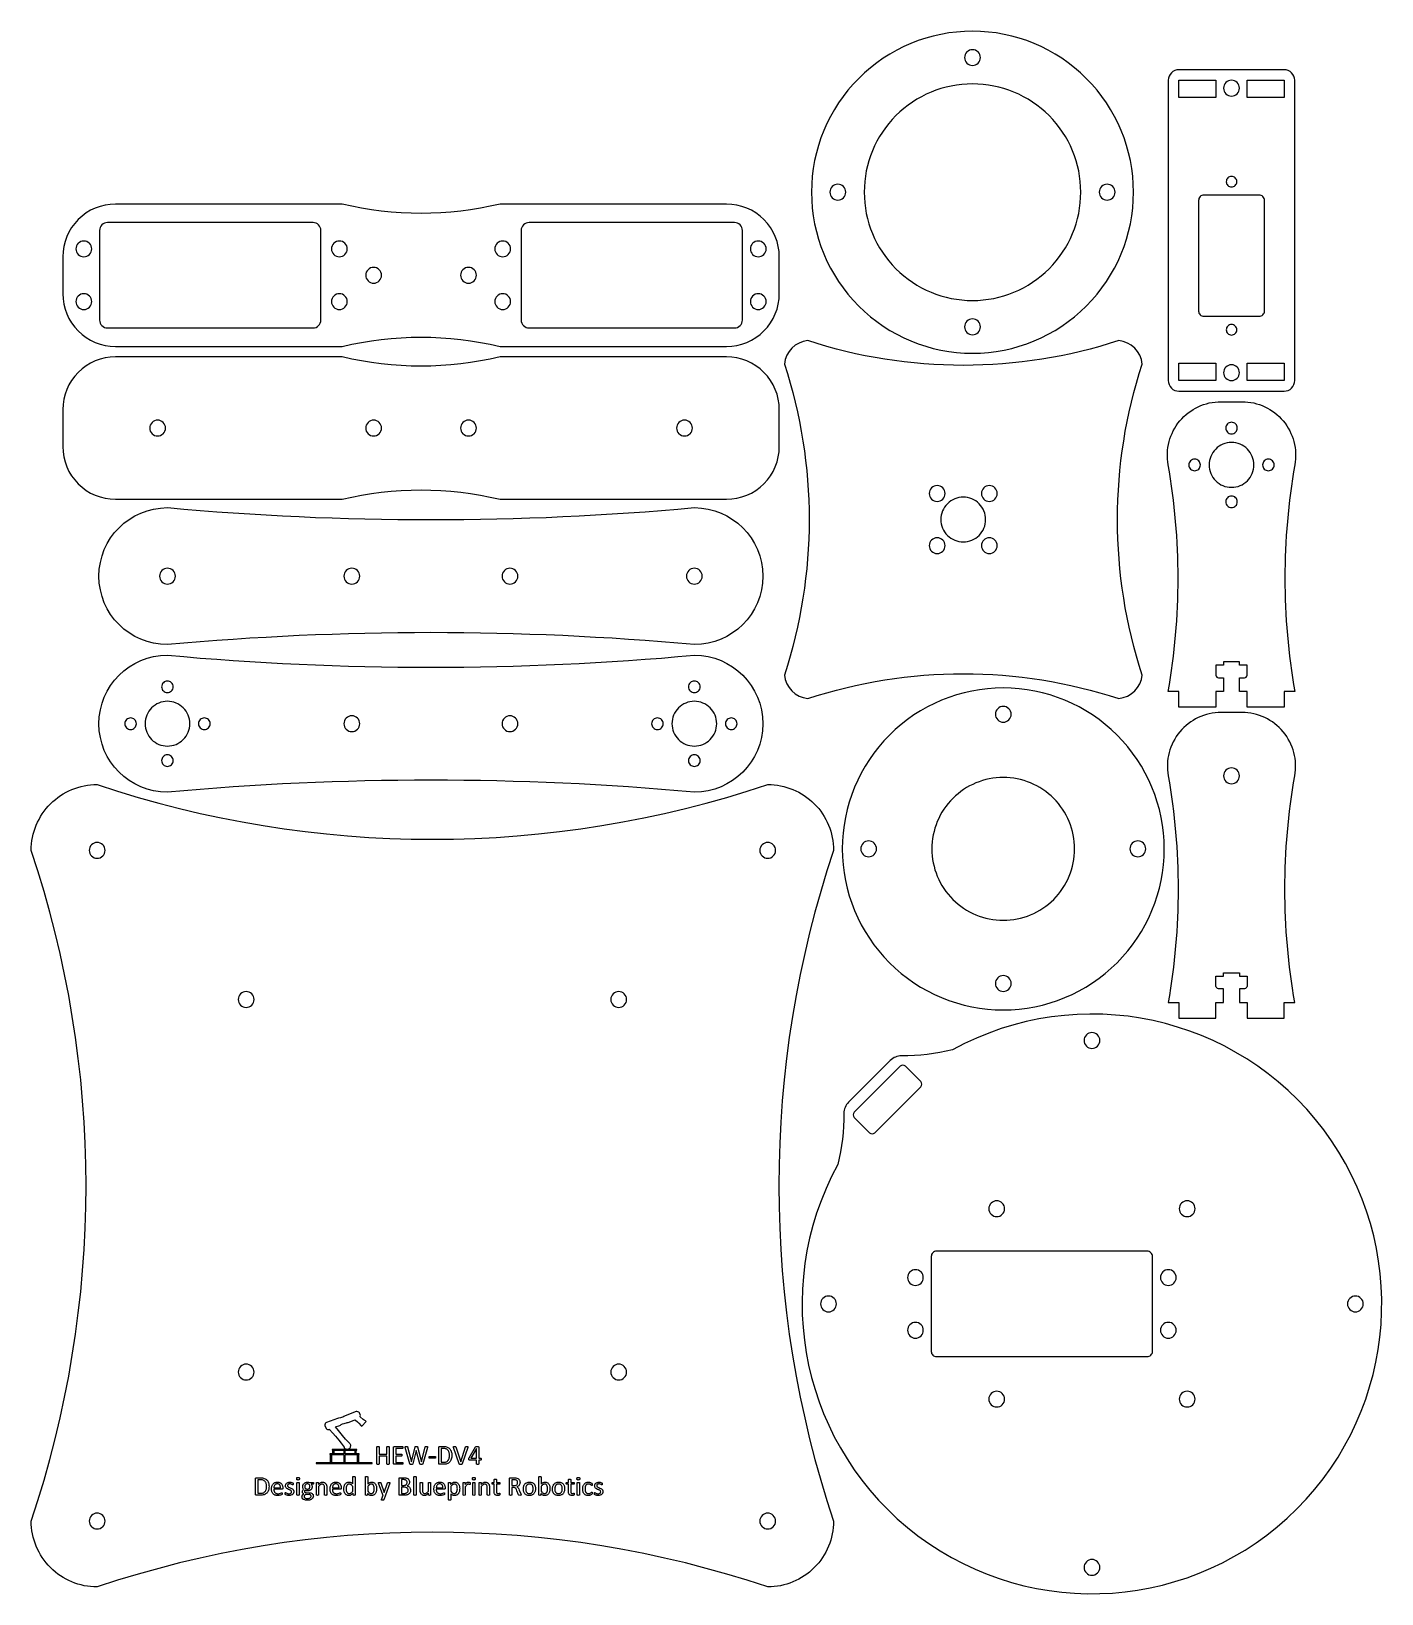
# Model space of a CAD drawing. Extents: x 1 to 257, y 0 to 296.
import ezdxf

# ---------------------------------------------------------------- set-up
doc = ezdxf.new("R2010")
doc.units = 0
doc.layers.add('02___PRT_ALL_AXES', color=18, linetype='CONTINUOUS')
doc.layers.add('LAYER_1', color=18, linetype='CONTINUOUS')

msp = doc.modelspace()

# ---------------------------------------------------------------- linework, layer by layer
at = {"layer": '02___PRT_ALL_AXES'}
for points in [[(179.23, 296.18, 0.414214), (148.68, 265.63, 0.414214), (179.23, 235.08, 0.414214), (209.78, 265.63, 0.414214)], [(179.23, 292.68, 0.414214), (177.73, 291.18, 0.414214), (179.23, 289.68, 0.414214), (180.73, 291.18, 0.414214)], [(216.39, 229.88, 0.414214), (218.39, 227.88), (238.39, 227.88, 0.414214), (240.39, 229.88), (240.39, 286.88, 0.414214), (238.39, 288.88), (218.39, 288.88, 0.414214), (216.39, 286.88)], [(179.23, 286.18, 0.414214), (158.68, 265.63, 0.414214), (179.23, 245.08, 0.414214), (199.78, 265.63, 0.414214)], [(228.39, 286.88, 0.414214), (226.89, 285.38, 0.414214), (228.39, 283.88, 0.414214), (229.89, 285.38, 0.414214)], [(153.68, 267.13, 0.414214), (152.18, 265.63, 0.414214), (153.68, 264.13, 0.414214), (155.18, 265.63, 0.414214)], [(204.78, 267.13, 0.414214), (203.28, 265.63, 0.414214), (204.78, 264.13, 0.414214), (206.28, 265.63, 0.414214)], [(228.39, 268.63, 0.414214), (227.39, 267.63, 0.414214), (228.39, 266.63, 0.414214), (229.39, 267.63, 0.414214)], [(222.14, 243.08, 0.414214), (223.14, 242.08), (233.64, 242.08, 0.414214), (234.64, 243.08), (234.64, 264.08, 0.414214), (233.64, 265.08), (223.14, 265.08, 0.414214), (222.14, 264.08)], [(6.57, 246.37, 0.414214), (16.57, 236.37), (59.57, 236.37, -0.116963), (89.57, 236.37), (132.57, 236.37, 0.414214), (142.57, 246.37), (142.57, 253.37, 0.414214), (132.57, 263.37), (89.57, 263.37, -0.116963), (59.57, 263.37), (16.57, 263.37, 0.414214), (6.57, 253.37)], [(13.57, 241.37, 0.414214), (15.07, 239.87), (54.07, 239.87, 0.414214), (55.57, 241.37), (55.57, 258.37, 0.414214), (54.07, 259.87), (15.07, 259.87, 0.414214), (13.57, 258.37)], [(93.57, 241.37, 0.414214), (95.07, 239.87), (134.07, 239.87, 0.414214), (135.57, 241.37), (135.57, 258.37, 0.414214), (134.07, 259.87), (95.07, 259.87, 0.414214), (93.57, 258.37)], [(10.57, 256.37, 0.414214), (9.07, 254.87, 0.414214), (10.57, 253.37, 0.414214), (12.07, 254.87, 0.414214)], [(59.07, 256.37, 0.414214), (57.57, 254.87, 0.414214), (59.07, 253.37, 0.414214), (60.57, 254.87, 0.414214)], [(90.07, 256.37, 0.414214), (88.57, 254.87, 0.414214), (90.07, 253.37, 0.414214), (91.57, 254.87, 0.414214)], [(138.57, 256.37, 0.414214), (137.07, 254.87, 0.414214), (138.57, 253.37, 0.414214), (140.07, 254.87, 0.414214)], [(65.57, 251.37, 0.414214), (64.07, 249.87, 0.414214), (65.57, 248.37, 0.414214), (67.07, 249.87, 0.414214)], [(83.57, 251.37, 0.414214), (82.07, 249.87, 0.414214), (83.57, 248.37, 0.414214), (85.07, 249.87, 0.414214)], [(10.57, 246.37, 0.414214), (9.07, 244.87, 0.414214), (10.57, 243.37, 0.414214), (12.07, 244.87, 0.414214)], [(59.07, 246.37, 0.414214), (57.57, 244.87, 0.414214), (59.07, 243.37, 0.414214), (60.57, 244.87, 0.414214)], [(90.07, 246.37, 0.414214), (88.57, 244.87, 0.414214), (90.07, 243.37, 0.414214), (91.57, 244.87, 0.414214)], [(138.57, 246.37, 0.414214), (137.07, 244.87, 0.414214), (138.57, 243.37, 0.414214), (140.07, 244.87, 0.414214)], [(179.23, 241.58, 0.414214), (177.73, 240.08, 0.414214), (179.23, 238.58, 0.414214), (180.73, 240.08, 0.414214)], [(228.39, 240.53, 0.414214), (227.39, 239.53, 0.414214), (228.39, 238.53, 0.414214), (229.39, 239.53, 0.414214)], [(143.52, 173.99, 0.353481), (147.96, 169.55, -0.15931), (207, 169.55, 0.353481), (211.45, 173.99, -0.15931), (211.45, 233.03, 0.353481), (207, 237.47, -0.15931), (147.96, 237.47, 0.353481), (143.52, 233.03, -0.15931)], [(6.57, 217.37, 0.414214), (16.57, 207.37), (59.57, 207.37, -0.116963), (89.57, 207.37), (132.57, 207.37, 0.414214), (142.57, 217.37), (142.57, 224.37, 0.414214), (132.57, 234.37), (89.57, 234.37, -0.116963), (59.57, 234.37), (16.57, 234.37, 0.414214), (6.57, 224.37)], [(228.39, 232.88, 0.414214), (226.89, 231.38, 0.414214), (228.39, 229.88, 0.414214), (229.89, 231.38, 0.414214)], [(218.39, 167.88), (218.39, 170.88), (216.39, 170.88, 0.086646), (216.39, 213.88, -0.468375), (226.39, 225.88), (230.39, 225.88, -0.468375), (240.39, 213.88, 0.086646), (240.39, 170.88), (238.39, 170.88), (238.39, 167.88), (231.39, 167.88), (231.39, 170.88), (229.89, 170.88), (229.89, 173.48), (230.84, 173.48, 0.414214), (231.34, 173.98), (231.34, 175.88), (229.89, 175.88), (229.89, 176.48), (226.89, 176.48), (226.89, 175.88), (225.44, 175.88), (225.44, 173.98, 0.414214), (225.94, 173.48), (226.89, 173.48), (226.89, 170.88), (225.39, 170.88), (225.39, 167.88)], [(24.57, 222.37, 0.414214), (23.07, 220.87, 0.414214), (24.57, 219.37, 0.414214), (26.07, 220.87, 0.414214)], [(65.57, 222.37, 0.414214), (64.07, 220.87, 0.414214), (65.57, 219.37, 0.414214), (67.07, 220.87, 0.414214)], [(83.57, 222.37, 0.414214), (82.07, 220.87, 0.414214), (83.57, 219.37, 0.414214), (85.07, 220.87, 0.414214)], [(124.57, 222.37, 0.414214), (123.07, 220.87, 0.414214), (124.57, 219.37, 0.414214), (126.07, 220.87, 0.414214)], [(228.39, 221.98, 0.414214), (227.29, 220.88, 0.414214), (228.39, 219.78, 0.414214), (229.49, 220.88, 0.414214)], [(228.39, 218.13, 0.414214), (224.14, 213.88, 0.414214), (228.39, 209.63, 0.414214), (232.64, 213.88, 0.414214)], [(221.39, 214.98, 0.414214), (220.29, 213.88, 0.414214), (221.39, 212.78, 0.414214), (222.49, 213.88, 0.414214)], [(235.39, 214.98, 0.414214), (234.29, 213.88, 0.414214), (235.39, 212.78, 0.414214), (236.49, 213.88, 0.414214)], [(172.53, 209.96, 0.414214), (171.03, 208.46, 0.414214), (172.53, 206.96, 0.414214), (174.03, 208.46, 0.414214)], [(177.48, 207.76, 0.414214), (173.23, 203.51, 0.414214), (177.48, 199.26, 0.414214), (181.73, 203.51, 0.414214)], [(182.43, 209.96, 0.414214), (180.93, 208.46, 0.414214), (182.43, 206.96, 0.414214), (183.93, 208.46, 0.414214)], [(228.39, 207.98, 0.414214), (227.29, 206.88, 0.414214), (228.39, 205.78, 0.414214), (229.49, 206.88, 0.414214)], [(26.44, 179.77, -1), (26.44, 205.77, 0.045549), (126.44, 205.77, -1), (126.44, 179.77, 0.045549)], [(172.53, 200.06, 0.414214), (171.03, 198.56, 0.414214), (172.53, 197.06, 0.414214), (174.03, 198.56, 0.414214)], [(182.43, 200.06, 0.414214), (180.93, 198.56, 0.414214), (182.43, 197.06, 0.414214), (183.93, 198.56, 0.414214)], [(26.44, 194.27, 0.414214), (24.94, 192.77, 0.414214), (26.44, 191.27, 0.414214), (27.94, 192.77, 0.414214)], [(61.44, 194.27, 0.414214), (59.94, 192.77, 0.414214), (61.44, 191.27, 0.414214), (62.94, 192.77, 0.414214)], [(91.44, 194.27, 0.414214), (89.94, 192.77, 0.414214), (91.44, 191.27, 0.414214), (92.94, 192.77, 0.414214)], [(126.44, 194.27, 0.414214), (124.94, 192.77, 0.414214), (126.44, 191.27, 0.414214), (127.94, 192.77, 0.414214)], [(26.44, 151.77, -1), (26.44, 177.77, 0.045549), (126.44, 177.77, -1), (126.44, 151.77, 0.045549)], [(26.44, 172.87, 0.414214), (25.34, 171.77, 0.414214), (26.44, 170.67, 0.414214), (27.54, 171.77, 0.414214)], [(126.44, 172.87, 0.414214), (125.34, 171.77, 0.414214), (126.44, 170.67, 0.414214), (127.54, 171.77, 0.414214)], [(26.44, 169.02, 0.414214), (22.19, 164.77, 0.414214), (26.44, 160.52, 0.414214), (30.69, 164.77, 0.414214)], [(126.44, 169.02, 0.414214), (122.19, 164.77, 0.414214), (126.44, 160.52, 0.414214), (130.69, 164.77, 0.414214)], [(185.07, 171.56, 0.414214), (154.52, 141.01, 0.414214), (185.07, 110.46, 0.414214), (215.62, 141.01, 0.414214)], [(61.44, 166.27, 0.414214), (59.94, 164.77, 0.414214), (61.44, 163.27, 0.414214), (62.94, 164.77, 0.414214)], [(91.44, 166.27, 0.414214), (89.94, 164.77, 0.414214), (91.44, 163.27, 0.414214), (92.94, 164.77, 0.414214)], [(185.07, 168.06, 0.414214), (183.57, 166.56, 0.414214), (185.07, 165.06, 0.414214), (186.57, 166.56, 0.414214)], [(218.39, 108.88), (225.39, 108.88), (225.39, 111.88), (226.89, 111.88), (226.89, 114.48), (225.94, 114.48, -0.414214), (225.44, 114.98), (225.44, 116.88), (226.89, 116.88), (226.89, 117.48), (229.89, 117.48), (229.89, 116.88), (231.34, 116.88), (231.34, 114.98, -0.414214), (230.84, 114.48), (229.89, 114.48), (229.89, 111.88), (231.39, 111.88), (231.39, 108.88), (238.39, 108.88), (238.39, 111.88), (240.39, 111.88, -0.086646), (240.39, 154.88, 0.468375), (230.39, 166.88), (226.39, 166.88, 0.468375), (216.39, 154.88, -0.086646), (216.39, 111.88), (218.39, 111.88)], [(19.44, 165.87, 0.414214), (18.34, 164.77, 0.414214), (19.44, 163.67, 0.414214), (20.54, 164.77, 0.414214)], [(33.44, 165.87, 0.414214), (32.34, 164.77, 0.414214), (33.44, 163.67, 0.414214), (34.54, 164.77, 0.414214)], [(119.44, 165.87, 0.414214), (118.34, 164.77, 0.414214), (119.44, 163.67, 0.414214), (120.54, 164.77, 0.414214)], [(133.44, 165.87, 0.414214), (132.34, 164.77, 0.414214), (133.44, 163.67, 0.414214), (134.54, 164.77, 0.414214)], [(26.44, 158.87, 0.414214), (25.34, 157.77, 0.414214), (26.44, 156.67, 0.414214), (27.54, 157.77, 0.414214)], [(126.44, 158.87, 0.414214), (125.34, 157.77, 0.414214), (126.44, 156.67, 0.414214), (127.54, 157.77, 0.414214)], [(185.07, 154.56, 0.414214), (171.52, 141.01, 0.414214), (185.07, 127.46, 0.414214), (198.62, 141.01, 0.414214)], [(228.39, 156.38, 0.414214), (226.89, 154.88, 0.414214), (228.39, 153.38, 0.414214), (229.89, 154.88, 0.414214)], [(0.59, 13.45, 0.163344), (0.59, 140.73, -0.414214), (13.09, 153.23, 0.163344), (140.37, 153.23, -0.414214), (152.87, 140.73, 0.163344), (152.87, 13.45, -0.414214), (140.37, 0.95, 0.163344), (13.09, 0.95, -0.414214)], [(159.52, 142.51, 0.414214), (158.02, 141.01, 0.414214), (159.52, 139.51, 0.414214), (161.02, 141.01, 0.414214)], [(210.62, 142.51, 0.414214), (209.12, 141.01, 0.414214), (210.62, 139.51, 0.414214), (212.12, 141.01, 0.414214)], [(13.09, 142.23, 0.414214), (11.59, 140.73, 0.414214), (13.09, 139.23, 0.414214), (14.59, 140.73, 0.414214)], [(140.37, 142.23, 0.414214), (138.87, 140.73, 0.414214), (140.37, 139.23, 0.414214), (141.87, 140.73, 0.414214)], [(185.07, 116.96, 0.414214), (183.57, 115.46, 0.414214), (185.07, 113.96, 0.414214), (186.57, 115.46, 0.414214)], [(41.37, 113.94, 0.414214), (39.87, 112.44, 0.414214), (41.37, 110.94, 0.414214), (42.87, 112.44, 0.414214)], [(112.09, 113.94, 0.414214), (110.59, 112.44, 0.414214), (112.09, 110.94, 0.414214), (113.59, 112.44, 0.414214)], [(153.68, 81.13, 0.867495), (240.79, 15.77, 0.867495), (175.43, 102.88, -0.060336), (165.76, 101.74, 0.199799), (163.62, 100.87), (155.7, 92.94, 0.199799), (154.82, 90.81, -0.060336)], [(201.9, 106.16, 0.414214), (200.4, 104.66, 0.414214), (201.9, 103.16, 0.414214), (203.4, 104.66, 0.414214)], [(159.71, 87.15, 0.413192), (160.7, 87.15), (169.41, 95.86, 0.413192), (169.41, 96.85), (166.52, 99.77, 0.415236), (165.53, 99.77), (156.8, 91.04, 0.415236), (156.8, 90.05)], [(183.83, 74.23, 0.414214), (182.33, 72.73, 0.414214), (183.83, 71.23, 0.414214), (185.33, 72.73, 0.414214)], [(219.97, 74.23, 0.414214), (218.47, 72.73, 0.414214), (219.97, 71.23, 0.414214), (221.47, 72.73, 0.414214)], [(172.4, 44.66), (212.4, 44.66, 0.414214), (213.4, 45.66), (213.4, 63.66, 0.414214), (212.4, 64.66), (172.4, 64.66, 0.414214), (171.4, 63.66), (171.4, 45.66, 0.414214)], [(168.4, 61.16, 0.414214), (166.9, 59.66, 0.414214), (168.4, 58.16, 0.414214), (169.9, 59.66, 0.414214)], [(216.4, 61.16, 0.414214), (214.9, 59.66, 0.414214), (216.4, 58.16, 0.414214), (217.9, 59.66, 0.414214)], [(151.9, 56.16, 0.414214), (150.4, 54.66, 0.414214), (151.9, 53.16, 0.414214), (153.4, 54.66, 0.414214)], [(251.9, 56.16, 0.414214), (250.4, 54.66, 0.414214), (251.9, 53.16, 0.414214), (253.4, 54.66, 0.414214)], [(168.4, 51.16, 0.414214), (166.9, 49.66, 0.414214), (168.4, 48.16, 0.414214), (169.9, 49.66, 0.414214)], [(216.4, 51.16, 0.414214), (214.9, 49.66, 0.414214), (216.4, 48.16, 0.414214), (217.9, 49.66, 0.414214)], [(41.37, 43.23, 0.414214), (39.87, 41.73, 0.414214), (41.37, 40.23, 0.414214), (42.87, 41.73, 0.414214)], [(112.09, 43.23, 0.414214), (110.59, 41.73, 0.414214), (112.09, 40.23, 0.414214), (113.59, 41.73, 0.414214)], [(183.83, 38.1, 0.414214), (182.33, 36.6, 0.414214), (183.83, 35.1, 0.414214), (185.33, 36.6, 0.414214)], [(219.97, 38.1, 0.414214), (218.47, 36.6, 0.414214), (219.97, 35.1, 0.414214), (221.47, 36.6, 0.414214)], [(13.09, 14.95, 0.414214), (11.59, 13.45, 0.414214), (13.09, 11.95, 0.414214), (14.59, 13.45, 0.414214)], [(140.37, 14.95, 0.414214), (138.87, 13.45, 0.414214), (140.37, 11.95, 0.414214), (141.87, 13.45, 0.414214)], [(201.9, 6.16, 0.414214), (200.4, 4.66, 0.414214), (201.9, 3.16, 0.414214), (203.4, 4.66, 0.414214)]]:
    msp.add_lwpolyline(points, format="xyb", close=True, dxfattribs=at)
for points in [[(218.39, 283.58), (218.39, 286.88), (225.39, 286.88), (225.39, 283.58)], [(231.39, 283.58), (231.39, 286.88), (238.39, 286.88), (238.39, 283.58)], [(218.39, 229.88), (218.39, 233.18), (225.39, 233.18), (225.39, 229.88)], [(231.39, 229.88), (231.39, 233.18), (238.39, 233.18), (238.39, 229.88)]]:
    msp.add_lwpolyline(points, close=True, dxfattribs=at)
at = {"layer": 'LAYER_1'}
for points in [[(62.39, 34.22), (62.27, 34.22), (60.19, 33.43), (59.92, 33.3), (59.74, 33.2), (59.48, 33.1), (59.26, 33.02), (58.93, 32.95), (58.7, 32.91), (56.63, 32.15), (56.53, 32.1), (56.45, 32.02), (56.39, 31.94), (56.37, 31.87), (56.33, 31.79), (56.34, 31.53), (56.54, 31.06), (56.59, 30.99), (56.7, 30.91), (56.82, 30.85), (56.94, 30.84), (57.07, 30.85), (57.12, 30.86), (57.13, 30.87), (57.8, 30.16), (58.32, 29.57), (58.96, 28.78), (59.4, 28.21), (59.95, 27.48), (59.96, 27.45), (60.01, 27.37), (60.07, 27.3), (60.13, 27.24), (60.21, 27.18), (60.29, 27.14), (60.37, 27.11), (60.47, 27.09), (60.56, 27.08), (60.7, 27.09), (60.82, 27.13), (60.94, 27.19), (61.03, 27.27), (61.11, 27.37), (61.17, 27.48), (61.21, 27.6), (61.23, 27.73), (61.22, 27.85), (61.19, 27.96), (61.14, 28.06), (61.08, 28.15), (61.03, 28.19), (60.26, 29.02), (59.66, 29.71), (58.88, 30.61), (58.36, 31.31), (59.17, 31.6), (59.27, 31.66), (59.35, 31.71), (59.44, 31.77), (59.66, 31.88), (59.96, 31.99), (60.19, 32.06), (60.4, 32.11), (60.58, 32.13), (60.72, 32.18), (61.9, 32.6), (62.04, 32.68), (62.05, 32.68), (62.14, 32.63), (62.54, 32.27), (62.78, 32.05), (63.21, 31.54), (63.32, 31.44), (64.16, 32.35), (64.04, 32.45), (63.8, 32.6), (63.61, 32.75), (63.03, 33.24), (63.04, 33.35), (63.05, 33.47), (62.86, 33.99), (62.75, 34.11), (62.58, 34.2), (62.39, 34.22)], [(57.68, 27.05), (57.68, 26.89), (57.78, 26.89), (57.78, 26.22), (57.24, 26.22), (57.24, 26.06), (57.33, 26.06), (57.33, 24.5), (54.69, 24.5), (54.69, 24.35), (65.27, 24.35), (65.27, 24.5), (62.76, 24.5), (62.76, 26.06), (62.82, 26.06), (62.82, 26.22), (62.28, 26.22), (62.28, 26.89), (62.37, 26.89), (62.37, 27.05)], [(58.09, 26.89), (59.89, 26.89), (59.89, 26.22), (58.09, 26.22)], [(60.2, 26.89), (61.99, 26.89), (61.99, 26.22), (60.2, 26.22)], [(68.5, 24.29), (68.49, 24.25), (68.45, 24.23), (68.39, 24.21), (68.29, 24.2), (68.18, 24.21), (68.12, 24.23), (68.08, 24.25), (68.07, 24.29), (68.07, 25.79), (66.61, 25.79), (66.61, 24.29), (66.6, 24.25), (66.56, 24.23), (66.5, 24.21), (66.39, 24.2), (66.29, 24.21), (66.22, 24.23), (66.19, 24.25), (66.18, 24.29), (66.18, 27.54), (66.19, 27.57), (66.22, 27.6), (66.29, 27.61), (66.39, 27.62), (66.5, 27.61), (66.56, 27.6), (66.6, 27.57), (66.61, 27.54), (66.61, 26.18), (68.07, 26.18), (68.07, 27.54), (68.08, 27.57), (68.12, 27.6), (68.18, 27.61), (68.29, 27.62), (68.39, 27.61), (68.45, 27.6), (68.49, 27.57), (68.5, 27.54)], [(71.14, 24.41), (71.14, 24.32), (71.12, 24.26), (71.09, 24.23), (71.06, 24.22), (69.51, 24.22), (69.46, 24.23), (69.4, 24.26), (69.38, 24.28), (69.37, 24.32), (69.35, 24.4), (69.35, 27.42), (69.37, 27.51), (69.38, 27.54), (69.4, 27.56), (69.46, 27.59), (69.51, 27.6), (71.04, 27.6), (71.08, 27.59), (71.1, 27.56), (71.12, 27.5), (71.12, 27.41), (71.12, 27.33), (71.1, 27.27), (71.08, 27.24), (71.04, 27.23), (69.78, 27.23), (69.78, 26.17), (70.86, 26.17), (70.9, 26.16), (70.92, 26.12), (70.94, 26.07), (70.94, 25.98), (70.94, 25.9), (70.92, 25.84), (70.9, 25.81), (70.86, 25.8), (69.78, 25.8), (69.78, 24.59), (71.06, 24.59), (71.09, 24.58), (71.12, 24.55), (71.14, 24.49), (71.14, 24.41)], [(74.92, 24.32), (74.91, 24.29), (74.89, 24.26), (74.87, 24.24), (74.84, 24.23), (74.75, 24.21), (74.63, 24.2), (74.5, 24.21), (74.41, 24.23), (74.38, 24.24), (74.36, 24.26), (74.33, 24.32), (73.65, 26.87), (73.65, 26.87), (73.03, 24.32), (73, 24.26), (72.98, 24.24), (72.95, 24.23), (72.87, 24.21), (72.74, 24.2), (72.6, 24.21), (72.51, 24.23), (72.48, 24.24), (72.46, 24.26), (72.44, 24.29), (72.43, 24.32), (71.58, 27.44), (71.57, 27.54), (71.57, 27.57), (71.59, 27.59), (71.61, 27.61), (71.65, 27.61), (71.78, 27.62), (71.9, 27.62), (71.97, 27.6), (71.99, 27.59), (72, 27.57), (72.02, 27.53), (72.74, 24.69), (72.74, 24.69), (73.43, 27.52), (73.45, 27.57), (73.46, 27.59), (73.48, 27.6), (73.56, 27.61), (73.68, 27.62), (73.79, 27.61), (73.85, 27.6), (73.87, 27.59), (73.89, 27.57), (73.91, 27.52), (74.65, 24.69), (74.65, 24.69), (75.36, 27.52), (75.38, 27.57), (75.39, 27.59), (75.41, 27.6), (75.47, 27.61), (75.59, 27.62), (75.71, 27.61), (75.75, 27.6), (75.77, 27.59), (75.79, 27.57), (75.79, 27.54), (75.78, 27.44)], [(80.42, 25.96), (80.41, 25.75), (80.39, 25.55), (80.36, 25.37), (80.31, 25.19), (80.25, 25.04), (80.18, 24.89), (80.09, 24.77), (80, 24.65), (79.89, 24.55), (79.77, 24.46), (79.64, 24.39), (79.49, 24.33), (79.34, 24.28), (79.17, 24.25), (78.98, 24.23), (78.78, 24.22), (78.1, 24.22), (78.04, 24.23), (77.99, 24.26), (77.97, 24.28), (77.95, 24.32), (77.94, 24.4), (77.94, 27.42), (77.95, 27.51), (77.97, 27.54), (77.99, 27.56), (78.04, 27.59), (78.1, 27.6), (78.83, 27.6), (79.03, 27.6), (79.21, 27.58), (79.38, 27.54), (79.53, 27.49), (79.67, 27.43), (79.8, 27.35), (79.92, 27.26), (80.02, 27.16), (80.11, 27.05), (80.19, 26.93), (80.26, 26.79), (80.31, 26.65), (80.36, 26.49), (80.39, 26.32), (80.41, 26.15)], [(79.97, 25.94), (79.96, 26.08), (79.95, 26.21), (79.93, 26.33), (79.9, 26.45), (79.86, 26.57), (79.82, 26.67), (79.76, 26.77), (79.7, 26.86), (79.62, 26.95), (79.54, 27.02), (79.45, 27.08), (79.35, 27.13), (79.23, 27.18), (79.11, 27.21), (78.96, 27.22), (78.8, 27.23), (78.37, 27.23), (78.37, 24.6), (78.81, 24.6), (78.96, 24.6), (79.09, 24.62), (79.22, 24.64), (79.33, 24.68), (79.43, 24.72), (79.52, 24.78), (79.61, 24.85), (79.68, 24.93), (79.75, 25.02), (79.81, 25.11), (79.85, 25.22), (79.89, 25.35), (79.93, 25.48), (79.95, 25.62), (79.96, 25.78)], [(82.38, 24.3), (82.35, 24.25), (82.3, 24.22), (82.22, 24.21), (82.1, 24.2), (82, 24.2), (81.93, 24.21), (81.88, 24.22), (81.85, 24.24), (81.82, 24.26), (81.81, 24.3), (80.75, 27.44), (80.73, 27.54), (80.74, 27.57), (80.75, 27.59), (80.78, 27.6), (80.83, 27.61), (80.96, 27.62), (81.07, 27.61), (81.13, 27.6), (81.17, 27.57), (81.19, 27.53), (82.11, 24.68), (82.11, 24.68), (83.01, 27.52), (83.03, 27.57), (83.04, 27.59), (83.06, 27.6), (83.13, 27.61), (83.25, 27.62), (83.38, 27.61), (83.41, 27.6), (83.44, 27.59), (83.45, 27.56), (83.45, 27.53), (83.43, 27.44)], [(85.98, 25.18), (85.97, 25.11), (85.95, 25.05), (85.92, 25.01), (85.88, 25), (85.52, 25), (85.52, 24.29), (85.51, 24.25), (85.48, 24.23), (85.41, 24.21), (85.31, 24.2), (85.21, 24.21), (85.15, 24.23), (85.11, 24.25), (85.1, 24.29), (85.1, 25), (83.78, 25), (83.73, 25), (83.69, 25.03), (83.68, 25.06), (83.67, 25.09), (83.66, 25.2), (83.66, 25.28), (83.67, 25.36), (83.69, 25.42), (83.72, 25.48), (84.88, 27.54), (84.92, 27.57), (84.98, 27.6), (85.07, 27.62), (85.2, 27.62), (85.34, 27.61), (85.44, 27.6), (85.5, 27.57), (85.52, 27.55), (85.52, 27.53), (85.52, 25.37), (85.88, 25.37), (85.92, 25.36), (85.95, 25.32), (85.97, 25.26), (85.98, 25.18)], [(85.1, 27.22), (85.1, 27.22), (84.05, 25.37), (85.1, 25.37)], [(57.63, 26.06), (59.89, 26.06), (59.89, 24.5), (57.63, 24.5)], [(60.19, 26.06), (62.44, 26.06), (62.44, 24.5), (60.19, 24.5)], [(77.34, 25.54), (77.33, 25.45), (77.32, 25.4), (77.29, 25.37), (77.25, 25.36), (76.21, 25.36), (76.17, 25.37), (76.14, 25.4), (76.13, 25.46), (76.12, 25.54), (76.13, 25.62), (76.14, 25.68), (76.17, 25.71), (76.21, 25.72), (77.25, 25.72), (77.29, 25.71), (77.31, 25.68), (77.33, 25.62), (77.34, 25.54)], [(45.72, 20.06), (45.71, 19.85), (45.69, 19.65), (45.66, 19.47), (45.61, 19.3), (45.55, 19.15), (45.48, 19.01), (45.39, 18.88), (45.29, 18.77), (45.18, 18.67), (45.05, 18.59), (44.92, 18.51), (44.77, 18.45), (44.61, 18.41), (44.43, 18.38), (44.24, 18.36), (44.04, 18.35), (43.33, 18.35), (43.28, 18.36), (43.22, 18.39), (43.2, 18.41), (43.18, 18.44), (43.17, 18.48), (43.17, 18.53), (43.17, 21.49), (43.17, 21.53), (43.18, 21.57), (43.2, 21.6), (43.22, 21.63), (43.28, 21.66), (43.33, 21.67), (44.09, 21.67), (44.29, 21.66), (44.48, 21.64), (44.66, 21.6), (44.81, 21.56), (44.96, 21.49), (45.09, 21.42), (45.21, 21.33), (45.31, 21.23), (45.41, 21.12), (45.49, 21), (45.56, 20.87), (45.62, 20.73), (45.66, 20.58), (45.7, 20.41), (45.71, 20.24)], [(45.26, 20.04), (45.25, 20.17), (45.24, 20.3), (45.22, 20.42), (45.19, 20.54), (45.15, 20.65), (45.1, 20.76), (45.05, 20.85), (44.98, 20.94), (44.91, 21.02), (44.82, 21.09), (44.73, 21.15), (44.62, 21.21), (44.5, 21.25), (44.37, 21.28), (44.22, 21.29), (44.06, 21.3), (43.61, 21.3), (43.61, 18.72), (44.07, 18.72), (44.22, 18.72), (44.36, 18.74), (44.49, 18.76), (44.6, 18.8), (44.71, 18.84), (44.8, 18.9), (44.89, 18.97), (44.96, 19.04), (45.03, 19.13), (45.09, 19.23), (45.14, 19.33), (45.18, 19.45), (45.22, 19.58), (45.24, 19.72), (45.25, 19.88)], [(48.32, 19.67), (48.31, 19.58), (48.29, 19.55), (48.27, 19.53), (48.22, 19.49), (48.16, 19.48), (46.64, 19.48), (46.65, 19.3), (46.68, 19.14), (46.7, 19.06), (46.73, 18.99), (46.77, 18.93), (46.81, 18.87), (46.86, 18.82), (46.91, 18.78), (46.98, 18.74), (47.04, 18.7), (47.12, 18.68), (47.2, 18.66), (47.29, 18.65), (47.39, 18.64), (47.55, 18.65), (47.69, 18.67), (47.81, 18.7), (47.91, 18.73), (48.06, 18.79), (48.12, 18.81), (48.15, 18.82), (48.19, 18.81), (48.21, 18.78), (48.22, 18.73), (48.22, 18.65), (48.22, 18.6), (48.21, 18.55), (48.2, 18.52), (48.18, 18.49), (48.09, 18.44), (47.92, 18.38), (47.66, 18.33), (47.51, 18.31), (47.35, 18.3), (47.21, 18.31), (47.08, 18.32), (46.96, 18.35), (46.85, 18.38), (46.75, 18.43), (46.66, 18.48), (46.57, 18.54), (46.49, 18.62), (46.42, 18.7), (46.36, 18.79), (46.31, 18.9), (46.27, 19.01), (46.24, 19.13), (46.22, 19.26), (46.2, 19.41), (46.2, 19.56), (46.2, 19.7), (46.22, 19.84), (46.24, 19.97), (46.27, 20.09), (46.32, 20.21), (46.37, 20.31), (46.43, 20.41), (46.5, 20.49), (46.57, 20.57), (46.66, 20.64), (46.75, 20.7), (46.85, 20.75), (46.95, 20.79), (47.06, 20.81), (47.18, 20.83), (47.31, 20.84), (47.44, 20.83), (47.56, 20.81), (47.67, 20.79), (47.77, 20.75), (47.86, 20.7), (47.94, 20.65), (48.02, 20.58), (48.08, 20.51), (48.14, 20.44), (48.19, 20.35), (48.23, 20.26), (48.26, 20.17), (48.29, 20.07), (48.31, 19.96), (48.32, 19.74)], [(50.41, 19.04), (50.41, 18.96), (50.4, 18.87), (50.38, 18.8), (50.35, 18.73), (50.31, 18.66), (50.27, 18.6), (50.22, 18.54), (50.16, 18.49), (50.1, 18.45), (50.03, 18.41), (49.88, 18.35), (49.7, 18.31), (49.51, 18.3), (49.39, 18.31), (49.27, 18.32), (49.17, 18.34), (49.07, 18.37), (48.93, 18.43), (48.84, 18.49), (48.81, 18.52), (48.79, 18.56), (48.78, 18.61), (48.78, 18.69), (48.79, 18.77), (48.8, 18.82), (48.82, 18.85), (48.85, 18.86), (48.89, 18.85), (48.94, 18.83), (49.07, 18.75), (49.16, 18.71), (49.26, 18.67), (49.38, 18.65), (49.52, 18.64), (49.62, 18.65), (49.71, 18.66), (49.79, 18.69), (49.86, 18.73), (49.92, 18.78), (49.96, 18.84), (49.99, 18.92), (50, 19.01), (49.98, 19.1), (49.95, 19.17), (49.89, 19.24), (49.81, 19.29), (49.73, 19.34), (49.63, 19.38), (49.42, 19.46), (49.21, 19.56), (49.11, 19.62), (49.02, 19.7), (48.95, 19.79), (48.89, 19.89), (48.87, 19.95), (48.85, 20.01), (48.84, 20.15), (48.85, 20.28), (48.89, 20.41), (48.92, 20.47), (48.96, 20.53), (49.05, 20.63), (49.1, 20.67), (49.17, 20.71), (49.31, 20.78), (49.39, 20.8), (49.48, 20.82), (49.68, 20.84), (49.77, 20.83), (49.86, 20.82), (50.03, 20.78), (50.16, 20.73), (50.24, 20.68), (50.27, 20.65), (50.28, 20.61), (50.29, 20.57), (50.3, 20.5), (50.29, 20.42), (50.28, 20.37), (50.26, 20.34), (50.23, 20.33), (50.2, 20.34), (50.16, 20.36), (50.05, 20.42), (49.89, 20.48), (49.79, 20.5), (49.67, 20.51), (49.57, 20.5), (49.48, 20.48), (49.41, 20.45), (49.35, 20.41), (49.3, 20.37), (49.27, 20.31), (49.25, 20.24), (49.24, 20.17), (49.26, 20.08), (49.27, 20.04), (49.29, 20.01), (49.35, 19.94), (49.43, 19.89), (49.52, 19.84), (49.61, 19.8), (49.83, 19.71), (50.04, 19.61), (50.14, 19.55), (50.23, 19.48), (50.31, 19.4), (50.36, 19.3), (50.39, 19.24), (50.4, 19.18), (50.41, 19.04)], [(51.49, 21.5), (51.48, 21.43), (51.47, 21.38), (51.46, 21.33), (51.43, 21.3), (51.4, 21.27), (51.35, 21.26), (51.29, 21.25), (51.22, 21.24), (51.16, 21.25), (51.1, 21.26), (51.05, 21.27), (51.02, 21.3), (51, 21.33), (50.98, 21.37), (50.97, 21.43), (50.97, 21.49), (50.97, 21.56), (50.98, 21.62), (51, 21.66), (51.02, 21.7), (51.06, 21.72), (51.1, 21.74), (51.16, 21.75), (51.23, 21.75), (51.3, 21.75), (51.35, 21.74), (51.4, 21.72), (51.43, 21.7), (51.46, 21.67), (51.47, 21.62), (51.48, 21.57)], [(51.44, 18.41), (51.43, 18.38), (51.4, 18.35), (51.33, 18.34), (51.23, 18.33), (51.12, 18.34), (51.06, 18.35), (51.03, 18.38), (51.02, 18.41), (51.02, 20.72), (51.03, 20.75), (51.06, 20.78), (51.12, 20.8), (51.23, 20.8), (51.33, 20.8), (51.4, 20.78), (51.43, 20.75), (51.44, 20.72)], [(54.15, 20.62), (54.15, 20.54), (54.13, 20.49), (54.1, 20.46), (54.07, 20.45), (53.74, 20.45), (53.81, 20.35), (53.86, 20.24), (53.89, 20.13), (53.9, 20.01), (53.89, 19.91), (53.88, 19.82), (53.86, 19.74), (53.83, 19.66), (53.8, 19.58), (53.76, 19.52), (53.71, 19.45), (53.65, 19.4), (53.59, 19.35), (53.52, 19.3), (53.45, 19.27), (53.37, 19.23), (53.28, 19.21), (53.19, 19.19), (53, 19.18), (52.87, 19.19), (52.74, 19.21), (52.62, 19.26), (52.54, 19.31), (52.5, 19.26), (52.46, 19.2), (52.44, 19.14), (52.43, 19.07), (52.44, 19.02), (52.45, 18.99), (52.48, 18.95), (52.52, 18.92), (52.56, 18.89), (52.61, 18.87), (52.67, 18.86), (52.74, 18.85), (53.34, 18.83), (53.51, 18.81), (53.66, 18.78), (53.79, 18.73), (53.91, 18.66), (54, 18.57), (54.07, 18.47), (54.1, 18.41), (54.11, 18.35), (54.12, 18.28), (54.13, 18.2), (54.12, 18.13), (54.11, 18.05), (54.09, 17.97), (54.06, 17.9), (54.02, 17.83), (53.98, 17.77), (53.92, 17.71), (53.86, 17.65), (53.78, 17.6), (53.7, 17.55), (53.61, 17.51), (53.51, 17.48), (53.4, 17.45), (53.28, 17.43), (53.15, 17.42), (53.01, 17.41), (52.75, 17.43), (52.63, 17.44), (52.53, 17.46), (52.35, 17.52), (52.28, 17.55), (52.21, 17.59), (52.15, 17.63), (52.1, 17.68), (52.06, 17.73), (52.03, 17.79), (51.98, 17.91), (51.97, 18.03), (51.98, 18.12), (51.99, 18.2), (52.02, 18.28), (52.05, 18.35), (52.1, 18.42), (52.16, 18.49), (52.3, 18.62), (52.24, 18.65), (52.19, 18.69), (52.15, 18.73), (52.12, 18.78), (52.09, 18.83), (52.07, 18.88), (52.06, 18.93), (52.06, 18.99), (52.06, 19.06), (52.07, 19.14), (52.09, 19.2), (52.12, 19.27), (52.19, 19.38), (52.28, 19.49), (52.21, 19.59), (52.15, 19.7), (52.12, 19.83), (52.11, 19.99), (52.11, 20.09), (52.13, 20.18), (52.15, 20.26), (52.18, 20.34), (52.21, 20.42), (52.25, 20.49), (52.3, 20.55), (52.36, 20.61), (52.42, 20.66), (52.49, 20.7), (52.56, 20.74), (52.64, 20.77), (52.73, 20.8), (52.82, 20.82), (53, 20.83), (53.2, 20.82), (53.37, 20.79), (54.07, 20.79), (54.1, 20.78), (54.13, 20.75), (54.15, 20.69), (54.15, 20.62)], [(56.68, 18.41), (56.67, 18.38), (56.64, 18.35), (56.58, 18.34), (56.47, 18.33), (56.37, 18.34), (56.3, 18.35), (56.27, 18.38), (56.26, 18.41), (56.26, 19.76), (56.25, 19.94), (56.23, 20.08), (56.19, 20.19), (56.14, 20.29), (56.07, 20.37), (55.99, 20.42), (55.89, 20.46), (55.77, 20.47), (55.69, 20.46), (55.61, 20.44), (55.53, 20.41), (55.45, 20.36), (55.37, 20.29), (55.29, 20.22), (55.12, 20.03), (55.12, 18.41), (55.11, 18.38), (55.08, 18.35), (55.01, 18.34), (54.91, 18.33), (54.8, 18.34), (54.74, 18.35), (54.71, 18.38), (54.7, 18.41), (54.7, 20.72), (54.7, 20.76), (54.74, 20.78), (54.79, 20.8), (54.89, 20.8), (54.98, 20.8), (55.04, 20.78), (55.07, 20.76), (55.08, 20.72), (55.08, 20.42), (55.18, 20.52), (55.27, 20.6), (55.37, 20.68), (55.47, 20.73), (55.56, 20.78), (55.66, 20.81), (55.76, 20.83), (55.86, 20.84), (55.97, 20.83), (56.07, 20.82), (56.16, 20.79), (56.25, 20.76), (56.32, 20.72), (56.39, 20.67), (56.45, 20.61), (56.5, 20.55), (56.55, 20.48), (56.59, 20.41), (56.62, 20.33), (56.64, 20.24), (56.67, 20.05), (56.68, 19.82)], [(59.42, 19.67), (59.41, 19.58), (59.4, 19.55), (59.37, 19.53), (59.32, 19.49), (59.26, 19.48), (57.75, 19.48), (57.76, 19.3), (57.79, 19.14), (57.81, 19.06), (57.84, 18.99), (57.87, 18.93), (57.91, 18.87), (57.96, 18.82), (58.02, 18.78), (58.08, 18.74), (58.15, 18.7), (58.22, 18.68), (58.31, 18.66), (58.4, 18.65), (58.5, 18.64), (58.65, 18.65), (58.79, 18.67), (58.91, 18.7), (59.01, 18.73), (59.17, 18.79), (59.22, 18.81), (59.26, 18.82), (59.29, 18.81), (59.31, 18.78), (59.32, 18.73), (59.33, 18.65), (59.32, 18.6), (59.32, 18.55), (59.3, 18.52), (59.28, 18.49), (59.2, 18.44), (59.02, 18.38), (58.76, 18.33), (58.61, 18.31), (58.45, 18.3), (58.32, 18.31), (58.19, 18.32), (58.07, 18.35), (57.96, 18.38), (57.85, 18.43), (57.76, 18.48), (57.67, 18.54), (57.6, 18.62), (57.53, 18.7), (57.47, 18.79), (57.42, 18.9), (57.38, 19.01), (57.34, 19.13), (57.32, 19.26), (57.31, 19.41), (57.3, 19.56), (57.31, 19.7), (57.32, 19.84), (57.34, 19.97), (57.38, 20.09), (57.42, 20.21), (57.47, 20.31), (57.53, 20.41), (57.6, 20.49), (57.68, 20.57), (57.76, 20.64), (57.85, 20.7), (57.95, 20.75), (58.06, 20.79), (58.17, 20.81), (58.28, 20.83), (58.41, 20.84), (58.54, 20.83), (58.66, 20.81), (58.77, 20.79), (58.87, 20.75), (58.96, 20.7), (59.05, 20.65), (59.12, 20.58), (59.19, 20.51), (59.24, 20.44), (59.29, 20.35), (59.33, 20.26), (59.37, 20.17), (59.39, 20.07), (59.41, 19.96), (59.42, 19.74)], [(62.05, 18.41), (62.04, 18.38), (62.01, 18.35), (61.95, 18.34), (61.86, 18.33), (61.77, 18.34), (61.71, 18.35), (61.68, 18.38), (61.67, 18.41), (61.67, 18.72), (61.58, 18.63), (61.48, 18.54), (61.39, 18.47), (61.29, 18.41), (61.19, 18.36), (61.09, 18.33), (60.98, 18.31), (60.86, 18.3), (60.74, 18.31), (60.63, 18.33), (60.52, 18.36), (60.43, 18.4), (60.34, 18.45), (60.27, 18.52), (60.2, 18.59), (60.14, 18.67), (60.09, 18.75), (60.04, 18.85), (60, 18.95), (59.97, 19.06), (59.94, 19.29), (59.92, 19.54), (59.93, 19.68), (59.94, 19.82), (59.96, 19.95), (59.99, 20.08), (60.02, 20.19), (60.07, 20.3), (60.12, 20.4), (60.18, 20.48), (60.24, 20.56), (60.32, 20.63), (60.4, 20.69), (60.49, 20.75), (60.59, 20.78), (60.69, 20.81), (60.8, 20.83), (60.92, 20.84), (61.02, 20.83), (61.11, 20.81), (61.2, 20.79), (61.29, 20.75), (61.37, 20.7), (61.46, 20.64), (61.54, 20.57), (61.62, 20.49), (61.62, 21.83), (61.63, 21.86), (61.64, 21.88), (61.66, 21.89), (61.73, 21.9), (61.83, 21.91), (61.94, 21.9), (62, 21.89), (62.03, 21.86), (62.05, 21.83)], [(66.14, 19.6), (66.14, 19.45), (66.12, 19.31), (66.1, 19.18), (66.07, 19.06), (66.04, 18.94), (65.99, 18.84), (65.94, 18.74), (65.88, 18.65), (65.81, 18.57), (65.74, 18.5), (65.66, 18.44), (65.57, 18.39), (65.47, 18.35), (65.37, 18.32), (65.26, 18.31), (65.15, 18.3), (65.04, 18.31), (64.94, 18.32), (64.85, 18.35), (64.76, 18.39), (64.67, 18.45), (64.58, 18.52), (64.49, 18.6), (64.39, 18.7), (64.39, 18.41), (64.38, 18.38), (64.35, 18.35), (64.29, 18.34), (64.2, 18.33), (64.11, 18.34), (64.06, 18.35), (64.02, 18.38), (64.02, 18.41), (64.02, 21.84), (64.03, 21.87), (64.06, 21.9), (64.12, 21.92), (64.23, 21.92), (64.33, 21.92), (64.4, 21.9), (64.43, 21.87), (64.44, 21.84), (64.44, 20.46), (64.54, 20.55), (64.64, 20.63), (64.73, 20.7), (64.83, 20.75), (64.92, 20.79), (65.01, 20.82), (65.11, 20.83), (65.21, 20.84), (65.33, 20.83), (65.44, 20.81), (65.54, 20.78), (65.64, 20.74), (65.72, 20.68), (65.8, 20.62), (65.87, 20.55), (65.93, 20.47), (65.98, 20.38), (66.02, 20.29), (66.06, 20.18), (66.09, 20.07), (66.13, 19.84), (66.14, 19.6)], [(67.83, 18.35), (67.52, 17.5), (67.49, 17.47), (67.44, 17.44), (67.36, 17.42), (67.25, 17.42), (67.14, 17.42), (67.08, 17.45), (67.06, 17.46), (67.05, 17.49), (67.06, 17.51), (67.07, 17.55), (67.38, 18.35), (67.34, 18.38), (67.31, 18.43), (66.49, 20.64), (66.47, 20.72), (66.47, 20.75), (66.49, 20.77), (66.52, 20.78), (66.56, 20.79), (66.68, 20.8), (66.8, 20.8), (66.87, 20.78), (66.89, 20.77), (66.91, 20.75), (66.93, 20.7), (67.59, 18.85), (67.6, 18.85), (68.23, 20.71), (68.25, 20.75), (68.27, 20.77), (68.34, 20.79), (68.46, 20.8), (68.58, 20.79), (68.62, 20.78), (68.65, 20.77), (68.66, 20.75), (68.67, 20.72), (68.65, 20.64)], [(72.58, 19.3), (72.57, 19.15), (72.54, 19.01), (72.49, 18.89), (72.43, 18.78), (72.35, 18.68), (72.25, 18.59), (72.15, 18.52), (72.03, 18.46), (71.89, 18.41), (71.75, 18.38), (71.6, 18.36), (71.42, 18.35), (70.56, 18.35), (70.5, 18.36), (70.44, 18.39), (70.42, 18.41), (70.4, 18.44), (70.39, 18.48), (70.39, 18.53), (70.39, 21.49), (70.39, 21.53), (70.4, 21.57), (70.42, 21.6), (70.44, 21.63), (70.5, 21.66), (70.56, 21.67), (71.31, 21.67), (71.45, 21.66), (71.58, 21.65), (71.69, 21.63), (71.8, 21.61), (71.89, 21.58), (71.97, 21.54), (72.05, 21.5), (72.11, 21.45), (72.17, 21.39), (72.22, 21.33), (72.27, 21.26), (72.3, 21.18), (72.33, 21.1), (72.35, 21.02), (72.36, 20.92), (72.37, 20.83), (72.36, 20.71), (72.34, 20.6), (72.3, 20.5), (72.26, 20.4), (72.19, 20.32), (72.12, 20.24), (72.03, 20.18), (71.93, 20.12), (72.06, 20.09), (72.18, 20.03), (72.29, 19.95), (72.39, 19.86), (72.47, 19.74), (72.53, 19.61), (72.56, 19.46), (72.58, 19.3)], [(71.91, 20.78), (71.91, 20.9), (71.88, 21), (71.84, 21.09), (71.78, 21.17), (71.69, 21.23), (71.59, 21.27), (71.45, 21.3), (71.28, 21.31), (70.83, 21.31), (70.83, 20.23), (71.33, 20.23), (71.48, 20.25), (71.55, 20.26), (71.61, 20.28), (71.7, 20.33), (71.78, 20.4), (71.84, 20.48), (71.88, 20.58), (71.91, 20.68)], [(73.63, 18.41), (73.62, 18.38), (73.58, 18.35), (73.52, 18.34), (73.41, 18.33), (73.31, 18.34), (73.25, 18.35), (73.21, 18.38), (73.2, 18.41), (73.2, 21.84), (73.21, 21.87), (73.25, 21.9), (73.31, 21.92), (73.41, 21.92), (73.52, 21.92), (73.58, 21.9), (73.62, 21.87), (73.63, 21.84)], [(76.39, 18.41), (76.38, 18.38), (76.35, 18.35), (76.29, 18.34), (76.2, 18.33), (76.1, 18.34), (76.04, 18.35), (76.01, 18.38), (76, 18.41), (76, 18.72), (75.91, 18.62), (75.81, 18.53), (75.71, 18.46), (75.62, 18.4), (75.52, 18.36), (75.42, 18.33), (75.32, 18.31), (75.23, 18.3), (75.11, 18.31), (75.01, 18.32), (74.92, 18.34), (74.84, 18.38), (74.76, 18.42), (74.69, 18.47), (74.63, 18.52), (74.58, 18.59), (74.54, 18.66), (74.5, 18.73), (74.47, 18.81), (74.44, 18.89), (74.41, 19.09), (74.4, 19.32), (74.4, 20.72), (74.41, 20.76), (74.44, 20.78), (74.51, 20.8), (74.61, 20.8), (74.72, 20.8), (74.78, 20.78), (74.82, 20.76), (74.83, 20.72), (74.83, 19.38), (74.83, 19.2), (74.86, 19.05), (74.89, 18.94), (74.94, 18.85), (75.01, 18.77), (75.1, 18.71), (75.2, 18.68), (75.31, 18.67), (75.39, 18.67), (75.47, 18.69), (75.55, 18.73), (75.63, 18.78), (75.71, 18.84), (75.79, 18.92), (75.96, 19.11), (75.96, 20.72), (75.97, 20.76), (76.01, 20.78), (76.07, 20.8), (76.18, 20.8), (76.28, 20.8), (76.34, 20.78), (76.38, 20.76), (76.39, 20.72)], [(79.14, 19.67), (79.13, 19.58), (79.11, 19.55), (79.09, 19.53), (79.04, 19.49), (78.98, 19.48), (77.46, 19.48), (77.47, 19.3), (77.5, 19.14), (77.52, 19.06), (77.55, 18.99), (77.59, 18.93), (77.63, 18.87), (77.68, 18.82), (77.73, 18.78), (77.79, 18.74), (77.86, 18.7), (77.94, 18.68), (78.02, 18.66), (78.11, 18.65), (78.21, 18.64), (78.37, 18.65), (78.51, 18.67), (78.63, 18.7), (78.73, 18.73), (78.88, 18.79), (78.93, 18.81), (78.97, 18.82), (79, 18.81), (79.03, 18.78), (79.04, 18.73), (79.04, 18.65), (79.04, 18.6), (79.03, 18.55), (79.02, 18.52), (79, 18.49), (78.91, 18.44), (78.73, 18.38), (78.48, 18.33), (78.33, 18.31), (78.17, 18.3), (78.03, 18.31), (77.9, 18.32), (77.78, 18.35), (77.67, 18.38), (77.57, 18.43), (77.48, 18.48), (77.39, 18.54), (77.31, 18.62), (77.24, 18.7), (77.18, 18.79), (77.13, 18.9), (77.09, 19.01), (77.06, 19.13), (77.04, 19.26), (77.02, 19.41), (77.02, 19.56), (77.02, 19.7), (77.04, 19.84), (77.06, 19.97), (77.09, 20.09), (77.14, 20.21), (77.19, 20.31), (77.25, 20.41), (77.32, 20.49), (77.39, 20.57), (77.48, 20.64), (77.57, 20.7), (77.67, 20.75), (77.77, 20.79), (77.88, 20.81), (78, 20.83), (78.12, 20.84), (78.26, 20.83), (78.38, 20.81), (78.49, 20.79), (78.59, 20.75), (78.68, 20.7), (78.76, 20.65), (78.84, 20.58), (78.9, 20.51), (78.96, 20.44), (79.01, 20.35), (79.05, 20.26), (79.08, 20.17), (79.11, 20.07), (79.13, 19.96), (79.14, 19.74)], [(81.91, 19.6), (81.9, 19.46), (81.89, 19.32), (81.87, 19.18), (81.84, 19.06), (81.81, 18.94), (81.76, 18.84), (81.71, 18.74), (81.65, 18.65), (81.58, 18.57), (81.51, 18.5), (81.43, 18.44), (81.34, 18.39), (81.24, 18.35), (81.14, 18.32), (81.03, 18.31), (80.91, 18.3), (80.81, 18.31), (80.72, 18.32), (80.63, 18.35), (80.55, 18.39), (80.46, 18.44), (80.38, 18.5), (80.21, 18.65), (80.21, 17.5), (80.2, 17.46), (80.16, 17.44), (80.1, 17.42), (80, 17.42), (79.89, 17.42), (79.83, 17.44), (79.79, 17.46), (79.79, 17.5), (79.79, 20.72), (79.79, 20.76), (79.82, 20.78), (79.88, 20.8), (79.97, 20.8), (80.06, 20.8), (80.12, 20.78), (80.15, 20.76), (80.16, 20.72), (80.16, 20.41), (80.26, 20.51), (80.36, 20.6), (80.46, 20.67), (80.56, 20.73), (80.66, 20.78), (80.76, 20.81), (80.86, 20.83), (80.98, 20.84), (81.1, 20.83), (81.21, 20.81), (81.31, 20.78), (81.41, 20.74), (81.49, 20.69), (81.57, 20.62), (81.63, 20.55), (81.69, 20.47), (81.75, 20.38), (81.79, 20.29), (81.83, 20.19), (81.86, 20.08), (81.89, 19.85), (81.91, 19.6)], [(83.89, 20.57), (83.89, 20.47), (83.88, 20.41), (83.86, 20.38), (83.83, 20.37), (83.78, 20.38), (83.71, 20.4), (83.63, 20.43), (83.53, 20.44), (83.46, 20.43), (83.4, 20.41), (83.34, 20.38), (83.27, 20.33), (83.2, 20.26), (83.13, 20.17), (82.97, 19.93), (82.97, 18.41), (82.96, 18.38), (82.92, 18.35), (82.86, 18.34), (82.75, 18.33), (82.65, 18.34), (82.59, 18.35), (82.55, 18.38), (82.54, 18.41), (82.54, 20.72), (82.55, 20.76), (82.58, 20.78), (82.64, 20.8), (82.74, 20.8), (82.83, 20.8), (82.89, 20.78), (82.92, 20.76), (82.93, 20.72), (82.93, 20.39), (83.02, 20.51), (83.1, 20.61), (83.18, 20.69), (83.26, 20.75), (83.34, 20.79), (83.41, 20.82), (83.48, 20.83), (83.56, 20.84), (83.63, 20.83), (83.72, 20.82), (83.8, 20.8), (83.86, 20.77), (83.88, 20.75), (83.89, 20.72), (83.89, 20.66), (83.89, 20.57)], [(84.85, 21.5), (84.85, 21.43), (84.84, 21.38), (84.82, 21.33), (84.79, 21.3), (84.76, 21.27), (84.71, 21.26), (84.66, 21.25), (84.59, 21.24), (84.52, 21.25), (84.46, 21.26), (84.42, 21.27), (84.38, 21.3), (84.36, 21.33), (84.34, 21.37), (84.33, 21.43), (84.33, 21.49), (84.33, 21.56), (84.34, 21.62), (84.36, 21.66), (84.38, 21.7), (84.42, 21.72), (84.46, 21.74), (84.52, 21.75), (84.59, 21.75), (84.66, 21.75), (84.72, 21.74), (84.76, 21.72), (84.8, 21.7), (84.82, 21.67), (84.84, 21.62), (84.85, 21.57)], [(84.8, 18.41), (84.79, 18.38), (84.76, 18.35), (84.69, 18.34), (84.59, 18.33), (84.49, 18.34), (84.42, 18.35), (84.39, 18.38), (84.38, 18.41), (84.38, 20.72), (84.39, 20.75), (84.42, 20.78), (84.49, 20.8), (84.59, 20.8), (84.69, 20.8), (84.76, 20.78), (84.79, 20.75), (84.8, 20.72)], [(87.57, 18.41), (87.56, 18.38), (87.53, 18.35), (87.47, 18.34), (87.36, 18.33), (87.26, 18.34), (87.2, 18.35), (87.16, 18.38), (87.15, 18.41), (87.15, 19.76), (87.14, 19.94), (87.12, 20.08), (87.08, 20.19), (87.03, 20.29), (86.96, 20.37), (86.88, 20.42), (86.78, 20.46), (86.66, 20.47), (86.58, 20.46), (86.5, 20.44), (86.42, 20.41), (86.34, 20.36), (86.26, 20.29), (86.18, 20.22), (86.01, 20.03), (86.01, 18.41), (86, 18.38), (85.97, 18.35), (85.9, 18.34), (85.8, 18.33), (85.7, 18.34), (85.63, 18.35), (85.6, 18.38), (85.59, 18.41), (85.59, 20.72), (85.6, 20.76), (85.63, 20.78), (85.69, 20.8), (85.78, 20.8), (85.87, 20.8), (85.93, 20.78), (85.96, 20.76), (85.97, 20.72), (85.97, 20.42), (86.07, 20.52), (86.16, 20.6), (86.26, 20.68), (86.36, 20.73), (86.46, 20.78), (86.55, 20.81), (86.65, 20.83), (86.75, 20.84), (86.86, 20.83), (86.96, 20.82), (87.05, 20.79), (87.14, 20.76), (87.21, 20.72), (87.28, 20.67), (87.34, 20.61), (87.39, 20.55), (87.44, 20.48), (87.48, 20.41), (87.51, 20.33), (87.53, 20.24), (87.56, 20.05), (87.57, 19.82)], [(89.55, 18.58), (89.54, 18.47), (89.52, 18.43), (89.5, 18.4), (89.44, 18.36), (89.35, 18.33), (89.24, 18.31), (89.12, 18.31), (88.95, 18.32), (88.81, 18.35), (88.75, 18.38), (88.7, 18.41), (88.65, 18.45), (88.6, 18.5), (88.56, 18.55), (88.53, 18.61), (88.48, 18.74), (88.46, 18.9), (88.45, 19.09), (88.45, 20.44), (88.12, 20.44), (88.09, 20.45), (88.06, 20.48), (88.04, 20.53), (88.04, 20.61), (88.05, 20.69), (88.06, 20.75), (88.09, 20.78), (88.13, 20.79), (88.45, 20.79), (88.45, 21.34), (88.46, 21.37), (88.49, 21.4), (88.55, 21.41), (88.66, 21.42), (88.76, 21.41), (88.83, 21.4), (88.86, 21.37), (88.87, 21.34), (88.87, 20.79), (89.46, 20.79), (89.5, 20.78), (89.52, 20.75), (89.54, 20.69), (89.55, 20.61), (89.54, 20.53), (89.52, 20.48), (89.5, 20.45), (89.46, 20.44), (88.87, 20.44), (88.87, 19.15), (88.87, 19.04), (88.89, 18.94), (88.91, 18.86), (88.94, 18.79), (88.98, 18.74), (89.04, 18.7), (89.11, 18.68), (89.19, 18.67), (89.3, 18.68), (89.38, 18.7), (89.44, 18.73), (89.49, 18.74), (89.51, 18.73), (89.53, 18.71), (89.54, 18.66), (89.55, 18.58)], [(93.56, 18.42), (93.55, 18.38), (93.54, 18.37), (93.52, 18.35), (93.45, 18.34), (93.32, 18.33), (93.22, 18.34), (93.15, 18.36), (93.11, 18.39), (93.08, 18.44), (92.78, 19.22), (92.67, 19.47), (92.6, 19.57), (92.53, 19.66), (92.44, 19.73), (92.34, 19.78), (92.22, 19.82), (92.08, 19.83), (91.79, 19.83), (91.79, 18.42), (91.78, 18.38), (91.74, 18.36), (91.67, 18.34), (91.57, 18.33), (91.46, 18.34), (91.39, 18.36), (91.36, 18.38), (91.35, 18.42), (91.35, 21.49), (91.35, 21.53), (91.36, 21.57), (91.38, 21.6), (91.4, 21.63), (91.45, 21.66), (91.51, 21.67), (92.22, 21.67), (92.43, 21.66), (92.58, 21.65), (92.76, 21.6), (92.92, 21.54), (93.05, 21.46), (93.11, 21.41), (93.16, 21.36), (93.25, 21.24), (93.31, 21.11), (93.35, 20.96), (93.36, 20.79), (93.35, 20.63), (93.32, 20.49), (93.26, 20.37), (93.19, 20.26), (93.1, 20.17), (92.99, 20.09), (92.86, 20.02), (92.72, 19.96), (92.8, 19.92), (92.87, 19.87), (92.93, 19.81), (92.99, 19.74), (93.05, 19.65), (93.1, 19.56), (93.21, 19.33), (93.5, 18.6), (93.55, 18.47), (93.56, 18.42)], [(92.9, 20.75), (92.89, 20.84), (92.87, 20.93), (92.85, 21), (92.81, 21.08), (92.76, 21.14), (92.69, 21.19), (92.61, 21.24), (92.52, 21.27), (92.37, 21.29), (92.16, 21.3), (91.79, 21.3), (91.79, 20.19), (92.22, 20.19), (92.38, 20.2), (92.52, 20.23), (92.64, 20.28), (92.73, 20.35), (92.81, 20.43), (92.86, 20.52), (92.89, 20.63), (92.9, 20.75)], [(96.29, 19.59), (96.29, 19.45), (96.28, 19.32), (96.25, 19.2), (96.22, 19.07), (96.18, 18.96), (96.13, 18.85), (96.07, 18.76), (96, 18.67), (95.92, 18.58), (95.83, 18.51), (95.74, 18.45), (95.63, 18.4), (95.51, 18.36), (95.39, 18.33), (95.26, 18.31), (95.12, 18.3), (94.98, 18.31), (94.85, 18.32), (94.73, 18.35), (94.62, 18.39), (94.52, 18.43), (94.43, 18.49), (94.34, 18.56), (94.27, 18.63), (94.2, 18.72), (94.14, 18.81), (94.1, 18.91), (94.06, 19.02), (94.03, 19.14), (94.01, 19.27), (93.99, 19.4), (93.99, 19.55), (93.99, 19.69), (94.01, 19.82), (94.03, 19.94), (94.06, 20.07), (94.1, 20.18), (94.15, 20.29), (94.21, 20.38), (94.28, 20.47), (94.36, 20.56), (94.45, 20.63), (94.54, 20.69), (94.65, 20.74), (94.76, 20.78), (94.89, 20.81), (95.02, 20.83), (95.16, 20.84), (95.3, 20.83), (95.43, 20.81), (95.55, 20.79), (95.66, 20.75), (95.76, 20.7), (95.85, 20.65), (95.94, 20.58), (96.01, 20.51), (96.08, 20.42), (96.14, 20.33), (96.18, 20.22), (96.22, 20.11), (96.25, 19.99), (96.28, 19.87), (96.29, 19.73)], [(99.04, 19.6), (99.04, 19.45), (99.02, 19.31), (99, 19.18), (98.97, 19.06), (98.94, 18.94), (98.89, 18.84), (98.84, 18.74), (98.78, 18.65), (98.72, 18.57), (98.64, 18.5), (98.56, 18.44), (98.47, 18.39), (98.38, 18.35), (98.27, 18.32), (98.16, 18.31), (98.05, 18.3), (97.94, 18.31), (97.84, 18.32), (97.75, 18.35), (97.66, 18.39), (97.57, 18.45), (97.48, 18.52), (97.39, 18.6), (97.29, 18.7), (97.29, 18.41), (97.28, 18.38), (97.25, 18.35), (97.19, 18.34), (97.1, 18.33), (97.01, 18.34), (96.96, 18.35), (96.93, 18.38), (96.92, 18.41), (96.92, 21.84), (96.93, 21.87), (96.96, 21.9), (97.03, 21.92), (97.13, 21.92), (97.23, 21.92), (97.3, 21.9), (97.33, 21.87), (97.34, 21.84), (97.34, 20.46), (97.44, 20.55), (97.54, 20.63), (97.63, 20.7), (97.73, 20.75), (97.82, 20.79), (97.91, 20.82), (98.01, 20.83), (98.11, 20.84), (98.23, 20.83), (98.34, 20.81), (98.44, 20.78), (98.54, 20.74), (98.62, 20.68), (98.7, 20.62), (98.77, 20.55), (98.83, 20.47), (98.88, 20.38), (98.92, 20.29), (98.96, 20.18), (98.99, 20.07), (99.03, 19.84), (99.04, 19.6)], [(101.82, 19.59), (101.82, 19.45), (101.8, 19.32), (101.78, 19.2), (101.75, 19.07), (101.7, 18.96), (101.65, 18.85), (101.59, 18.76), (101.52, 18.67), (101.45, 18.58), (101.36, 18.51), (101.26, 18.45), (101.16, 18.4), (101.04, 18.36), (100.92, 18.33), (100.78, 18.31), (100.64, 18.3), (100.5, 18.31), (100.38, 18.32), (100.26, 18.35), (100.15, 18.39), (100.04, 18.43), (99.95, 18.49), (99.87, 18.56), (99.79, 18.63), (99.73, 18.72), (99.67, 18.81), (99.62, 18.91), (99.58, 19.02), (99.55, 19.14), (99.53, 19.27), (99.52, 19.4), (99.51, 19.55), (99.52, 19.69), (99.53, 19.82), (99.56, 19.94), (99.59, 20.07), (99.63, 20.18), (99.68, 20.29), (99.74, 20.38), (99.81, 20.47), (99.89, 20.56), (99.97, 20.63), (100.07, 20.69), (100.18, 20.74), (100.29, 20.78), (100.41, 20.81), (100.55, 20.83), (100.69, 20.84), (100.83, 20.83), (100.96, 20.81), (101.08, 20.79), (101.19, 20.75), (101.29, 20.7), (101.38, 20.65), (101.46, 20.58), (101.54, 20.51), (101.6, 20.42), (101.66, 20.33), (101.71, 20.22), (101.75, 20.11), (101.78, 19.99), (101.8, 19.87), (101.82, 19.73)], [(103.64, 18.58), (103.63, 18.47), (103.62, 18.43), (103.6, 18.4), (103.54, 18.36), (103.45, 18.33), (103.34, 18.31), (103.22, 18.31), (103.05, 18.32), (102.91, 18.35), (102.85, 18.38), (102.79, 18.41), (102.74, 18.45), (102.7, 18.5), (102.66, 18.55), (102.63, 18.61), (102.58, 18.74), (102.55, 18.9), (102.54, 19.09), (102.54, 20.44), (102.22, 20.44), (102.19, 20.45), (102.16, 20.48), (102.14, 20.53), (102.14, 20.61), (102.14, 20.69), (102.16, 20.75), (102.19, 20.78), (102.22, 20.79), (102.54, 20.79), (102.54, 21.34), (102.55, 21.37), (102.59, 21.4), (102.65, 21.41), (102.75, 21.42), (102.86, 21.41), (102.92, 21.4), (102.96, 21.37), (102.97, 21.34), (102.97, 20.79), (103.56, 20.79), (103.59, 20.78), (103.62, 20.75), (103.64, 20.69), (103.64, 20.61), (103.64, 20.53), (103.62, 20.48), (103.59, 20.45), (103.56, 20.44), (102.97, 20.44), (102.97, 19.15), (102.97, 19.04), (102.98, 18.94), (103.01, 18.86), (103.04, 18.79), (103.08, 18.74), (103.14, 18.7), (103.21, 18.68), (103.29, 18.67), (103.39, 18.68), (103.48, 18.7), (103.54, 18.73), (103.58, 18.74), (103.61, 18.73), (103.63, 18.71), (103.64, 18.66), (103.64, 18.58)], [(104.68, 21.5), (104.68, 21.43), (104.66, 21.38), (104.65, 21.33), (104.62, 21.3), (104.59, 21.27), (104.54, 21.26), (104.48, 21.25), (104.41, 21.24), (104.35, 21.25), (104.29, 21.26), (104.24, 21.27), (104.21, 21.3), (104.19, 21.33), (104.17, 21.37), (104.16, 21.43), (104.16, 21.49), (104.16, 21.56), (104.17, 21.62), (104.19, 21.66), (104.21, 21.7), (104.25, 21.72), (104.29, 21.74), (104.35, 21.75), (104.42, 21.75), (104.49, 21.75), (104.55, 21.74), (104.59, 21.72), (104.62, 21.7), (104.65, 21.67), (104.66, 21.62), (104.68, 21.57)], [(104.63, 18.41), (104.62, 18.38), (104.59, 18.35), (104.52, 18.34), (104.42, 18.33), (104.31, 18.34), (104.25, 18.35), (104.22, 18.38), (104.21, 18.41), (104.21, 20.72), (104.22, 20.75), (104.25, 20.78), (104.31, 20.8), (104.42, 20.8), (104.52, 20.8), (104.59, 20.78), (104.62, 20.75), (104.63, 20.72)], [(107.08, 18.77), (107.07, 18.69), (107.06, 18.64), (107.05, 18.6), (107.01, 18.55), (106.9, 18.47), (106.82, 18.42), (106.73, 18.38), (106.63, 18.35), (106.52, 18.32), (106.4, 18.31), (106.28, 18.3), (106.16, 18.31), (106.05, 18.32), (105.94, 18.35), (105.84, 18.38), (105.75, 18.43), (105.67, 18.48), (105.59, 18.55), (105.52, 18.62), (105.46, 18.71), (105.41, 18.8), (105.36, 18.9), (105.32, 19.01), (105.29, 19.13), (105.27, 19.26), (105.26, 19.39), (105.26, 19.54), (105.26, 19.7), (105.28, 19.86), (105.3, 20), (105.34, 20.12), (105.38, 20.24), (105.44, 20.35), (105.5, 20.44), (105.57, 20.53), (105.64, 20.6), (105.72, 20.66), (105.81, 20.72), (105.91, 20.76), (106.01, 20.79), (106.11, 20.81), (106.22, 20.83), (106.33, 20.83), (106.44, 20.83), (106.55, 20.81), (106.65, 20.79), (106.74, 20.76), (106.82, 20.72), (106.89, 20.68), (106.99, 20.61), (107.03, 20.56), (107.05, 20.52), (107.06, 20.46), (107.06, 20.39), (107.06, 20.3), (107.04, 20.25), (107.02, 20.22), (106.99, 20.21), (106.94, 20.22), (106.9, 20.25), (106.77, 20.34), (106.69, 20.39), (106.58, 20.43), (106.47, 20.47), (106.33, 20.48), (106.25, 20.47), (106.18, 20.46), (106.12, 20.44), (106.06, 20.42), (106, 20.39), (105.95, 20.35), (105.9, 20.3), (105.86, 20.24), (105.82, 20.18), (105.79, 20.11), (105.74, 19.96), (105.71, 19.77), (105.7, 19.56), (105.71, 19.35), (105.74, 19.17), (105.79, 19.02), (105.82, 18.95), (105.86, 18.89), (105.91, 18.84), (105.95, 18.79), (106.01, 18.75), (106.06, 18.72), (106.13, 18.7), (106.19, 18.68), (106.34, 18.67), (106.47, 18.68), (106.59, 18.71), (106.7, 18.76), (106.78, 18.82), (106.92, 18.92), (106.97, 18.95), (107.01, 18.96), (107.04, 18.95), (107.06, 18.92), (107.07, 18.85), (107.08, 18.77)], [(109.09, 19.04), (109.09, 18.96), (109.07, 18.87), (109.05, 18.8), (109.02, 18.73), (108.99, 18.66), (108.95, 18.6), (108.9, 18.54), (108.84, 18.49), (108.78, 18.45), (108.71, 18.41), (108.55, 18.35), (108.38, 18.31), (108.19, 18.3), (108.06, 18.31), (107.95, 18.32), (107.84, 18.34), (107.75, 18.37), (107.6, 18.43), (107.51, 18.49), (107.49, 18.52), (107.47, 18.56), (107.46, 18.61), (107.46, 18.69), (107.46, 18.77), (107.48, 18.82), (107.5, 18.85), (107.53, 18.86), (107.56, 18.85), (107.61, 18.83), (107.75, 18.75), (107.84, 18.71), (107.94, 18.67), (108.06, 18.65), (108.19, 18.64), (108.3, 18.65), (108.39, 18.66), (108.47, 18.69), (108.54, 18.73), (108.6, 18.78), (108.64, 18.84), (108.66, 18.92), (108.67, 19.01), (108.66, 19.1), (108.62, 19.17), (108.56, 19.24), (108.49, 19.29), (108.4, 19.34), (108.31, 19.38), (108.09, 19.46), (107.88, 19.56), (107.78, 19.62), (107.7, 19.7), (107.62, 19.79), (107.56, 19.89), (107.54, 19.95), (107.53, 20.01), (107.51, 20.15), (107.53, 20.28), (107.57, 20.41), (107.6, 20.47), (107.63, 20.53), (107.72, 20.63), (107.78, 20.67), (107.84, 20.71), (107.99, 20.78), (108.07, 20.8), (108.16, 20.82), (108.35, 20.84), (108.45, 20.83), (108.54, 20.82), (108.71, 20.78), (108.83, 20.73), (108.91, 20.68), (108.95, 20.65), (108.96, 20.61), (108.97, 20.57), (108.97, 20.5), (108.97, 20.42), (108.96, 20.37), (108.93, 20.34), (108.91, 20.33), (108.88, 20.34), (108.84, 20.36), (108.73, 20.42), (108.56, 20.48), (108.46, 20.5), (108.35, 20.51), (108.25, 20.5), (108.16, 20.48), (108.08, 20.45), (108.02, 20.41), (107.98, 20.37), (107.95, 20.31), (107.93, 20.24), (107.92, 20.17), (107.93, 20.08), (107.95, 20.04), (107.97, 20.01), (108.03, 19.94), (108.1, 19.89), (108.19, 19.84), (108.29, 19.8), (108.5, 19.71), (108.72, 19.61), (108.82, 19.55), (108.91, 19.48), (108.98, 19.4), (109.04, 19.3), (109.06, 19.24), (109.08, 19.18), (109.09, 19.04)], [(47.89, 19.79), (47.89, 19.95), (47.86, 20.09), (47.81, 20.21), (47.75, 20.32), (47.71, 20.36), (47.66, 20.4), (47.55, 20.46), (47.43, 20.49), (47.29, 20.51), (47.21, 20.5), (47.14, 20.49), (47.07, 20.47), (47.01, 20.45), (46.9, 20.38), (46.82, 20.29), (46.75, 20.18), (46.69, 20.06), (46.66, 19.93), (46.64, 19.79)], [(53.71, 18.18), (53.7, 18.25), (53.67, 18.31), (53.64, 18.37), (53.58, 18.41), (53.52, 18.45), (53.44, 18.47), (53.35, 18.49), (53.25, 18.5), (52.66, 18.52), (52.58, 18.45), (52.52, 18.39), (52.44, 18.28), (52.41, 18.23), (52.4, 18.18), (52.39, 18.08), (52.4, 18), (52.43, 17.93), (52.48, 17.87), (52.55, 17.82), (52.65, 17.79), (52.76, 17.76), (52.88, 17.74), (53.03, 17.74), (53.2, 17.75), (53.35, 17.77), (53.46, 17.82), (53.56, 17.87), (53.62, 17.94), (53.67, 18.01), (53.7, 18.1), (53.71, 18.18)], [(53.49, 20.01), (53.48, 20.12), (53.46, 20.22), (53.42, 20.3), (53.36, 20.38), (53.29, 20.43), (53.21, 20.48), (53.11, 20.5), (53, 20.51), (52.88, 20.5), (52.78, 20.47), (52.7, 20.42), (52.63, 20.35), (52.58, 20.28), (52.54, 20.19), (52.52, 20.09), (52.51, 19.99), (52.52, 19.88), (52.54, 19.79), (52.58, 19.71), (52.64, 19.63), (52.71, 19.58), (52.8, 19.54), (52.89, 19.51), (53, 19.5), (53.12, 19.51), (53.22, 19.54), (53.31, 19.59), (53.37, 19.65), (53.43, 19.73), (53.46, 19.82), (53.49, 19.91)], [(59, 19.79), (58.99, 19.95), (58.97, 20.09), (58.92, 20.21), (58.85, 20.32), (58.81, 20.36), (58.76, 20.4), (58.66, 20.46), (58.53, 20.49), (58.39, 20.51), (58.31, 20.5), (58.24, 20.49), (58.18, 20.47), (58.12, 20.45), (58.01, 20.38), (57.92, 20.29), (57.85, 20.18), (57.8, 20.06), (57.76, 19.93), (57.75, 19.79)], [(61.62, 20.04), (61.45, 20.22), (61.37, 20.3), (61.29, 20.36), (61.21, 20.41), (61.12, 20.44), (61.04, 20.47), (60.95, 20.47), (60.88, 20.47), (60.8, 20.45), (60.74, 20.43), (60.68, 20.4), (60.63, 20.35), (60.58, 20.31), (60.53, 20.25), (60.5, 20.19), (60.44, 20.06), (60.39, 19.91), (60.37, 19.75), (60.36, 19.59), (60.37, 19.41), (60.39, 19.24), (60.43, 19.09), (60.48, 18.95), (60.52, 18.89), (60.56, 18.83), (60.61, 18.78), (60.66, 18.74), (60.72, 18.71), (60.78, 18.68), (60.86, 18.67), (60.94, 18.66), (61.02, 18.67), (61.1, 18.69), (61.18, 18.72), (61.26, 18.76), (61.34, 18.82), (61.43, 18.9), (61.52, 19), (61.62, 19.11)], [(65.69, 19.55), (65.69, 19.72), (65.67, 19.89), (65.63, 20.05), (65.57, 20.19), (65.54, 20.25), (65.5, 20.3), (65.45, 20.35), (65.4, 20.39), (65.34, 20.43), (65.27, 20.45), (65.2, 20.47), (65.12, 20.47), (65.04, 20.47), (64.96, 20.45), (64.88, 20.42), (64.8, 20.37), (64.71, 20.31), (64.63, 20.23), (64.54, 20.14), (64.44, 20.02), (64.44, 19.1), (64.61, 18.91), (64.69, 18.84), (64.77, 18.78), (64.85, 18.73), (64.94, 18.69), (65.02, 18.67), (65.1, 18.67), (65.18, 18.67), (65.25, 18.68), (65.32, 18.71), (65.38, 18.74), (65.43, 18.78), (65.48, 18.83), (65.52, 18.89), (65.56, 18.95), (65.62, 19.08), (65.66, 19.23), (65.69, 19.39), (65.69, 19.55)], [(72.11, 19.28), (72.1, 19.41), (72.07, 19.54), (72.01, 19.64), (71.93, 19.73), (71.83, 19.79), (71.7, 19.84), (71.55, 19.87), (71.36, 19.88), (70.83, 19.88), (70.83, 18.71), (71.47, 18.71), (71.61, 18.72), (71.73, 18.75), (71.84, 18.79), (71.93, 18.86), (72.01, 18.94), (72.07, 19.03), (72.1, 19.15)], [(78.71, 19.79), (78.71, 19.95), (78.68, 20.09), (78.63, 20.21), (78.57, 20.32), (78.53, 20.36), (78.48, 20.4), (78.37, 20.46), (78.25, 20.49), (78.11, 20.51), (78.03, 20.5), (77.96, 20.49), (77.89, 20.47), (77.83, 20.45), (77.72, 20.38), (77.63, 20.29), (77.56, 20.18), (77.51, 20.06), (77.48, 19.93), (77.46, 19.79)], [(81.46, 19.55), (81.45, 19.73), (81.43, 19.9), (81.4, 20.05), (81.34, 20.19), (81.31, 20.25), (81.27, 20.31), (81.22, 20.35), (81.17, 20.4), (81.11, 20.43), (81.04, 20.45), (80.97, 20.47), (80.89, 20.47), (80.81, 20.47), (80.73, 20.45), (80.65, 20.42), (80.57, 20.37), (80.49, 20.31), (80.4, 20.23), (80.31, 20.14), (80.21, 20.02), (80.21, 19.1), (80.38, 18.92), (80.46, 18.84), (80.54, 18.78), (80.62, 18.73), (80.7, 18.69), (80.78, 18.67), (80.87, 18.67), (80.94, 18.67), (81.01, 18.68), (81.08, 18.71), (81.14, 18.74), (81.19, 18.78), (81.24, 18.83), (81.29, 18.89), (81.32, 18.95), (81.39, 19.08), (81.43, 19.23), (81.45, 19.39), (81.46, 19.55)], [(95.85, 19.56), (95.84, 19.75), (95.81, 19.92), (95.77, 20.07), (95.7, 20.21), (95.66, 20.27), (95.61, 20.32), (95.55, 20.37), (95.48, 20.41), (95.41, 20.44), (95.33, 20.46), (95.24, 20.48), (95.15, 20.48), (95.06, 20.48), (94.97, 20.47), (94.9, 20.44), (94.82, 20.42), (94.76, 20.38), (94.7, 20.34), (94.65, 20.28), (94.6, 20.23), (94.56, 20.16), (94.53, 20.09), (94.47, 19.94), (94.44, 19.76), (94.43, 19.58), (94.44, 19.39), (94.47, 19.22), (94.51, 19.06), (94.54, 18.99), (94.58, 18.93), (94.62, 18.87), (94.68, 18.82), (94.73, 18.77), (94.8, 18.73), (94.87, 18.7), (94.95, 18.68), (95.04, 18.66), (95.14, 18.66), (95.23, 18.66), (95.31, 18.67), (95.39, 18.69), (95.46, 18.72), (95.52, 18.76), (95.58, 18.8), (95.63, 18.85), (95.68, 18.91), (95.72, 18.97), (95.76, 19.04), (95.81, 19.2), (95.84, 19.37)], [(98.59, 19.55), (98.59, 19.72), (98.57, 19.89), (98.53, 20.05), (98.47, 20.19), (98.44, 20.25), (98.4, 20.3), (98.35, 20.35), (98.3, 20.39), (98.24, 20.43), (98.17, 20.45), (98.1, 20.47), (98.02, 20.47), (97.94, 20.47), (97.86, 20.45), (97.78, 20.42), (97.7, 20.37), (97.62, 20.31), (97.53, 20.23), (97.44, 20.14), (97.34, 20.02), (97.34, 19.1), (97.51, 18.91), (97.59, 18.84), (97.67, 18.78), (97.75, 18.73), (97.84, 18.69), (97.92, 18.67), (98, 18.67), (98.08, 18.67), (98.15, 18.68), (98.22, 18.71), (98.28, 18.74), (98.33, 18.78), (98.38, 18.83), (98.42, 18.89), (98.46, 18.95), (98.52, 19.08), (98.56, 19.23), (98.59, 19.39), (98.59, 19.55)], [(101.37, 19.56), (101.37, 19.75), (101.34, 19.92), (101.29, 20.07), (101.23, 20.21), (101.18, 20.27), (101.13, 20.32), (101.08, 20.37), (101.01, 20.41), (100.94, 20.44), (100.86, 20.46), (100.77, 20.48), (100.67, 20.48), (100.58, 20.48), (100.5, 20.47), (100.42, 20.44), (100.35, 20.42), (100.29, 20.38), (100.23, 20.34), (100.18, 20.28), (100.13, 20.23), (100.09, 20.16), (100.05, 20.09), (100, 19.94), (99.97, 19.76), (99.96, 19.58), (99.97, 19.39), (99.99, 19.22), (100.04, 19.06), (100.07, 18.99), (100.11, 18.93), (100.15, 18.87), (100.2, 18.82), (100.26, 18.77), (100.32, 18.73), (100.4, 18.7), (100.48, 18.68), (100.57, 18.66), (100.66, 18.66), (100.75, 18.66), (100.83, 18.67), (100.91, 18.69), (100.98, 18.72), (101.05, 18.76), (101.11, 18.8), (101.16, 18.85), (101.21, 18.91), (101.25, 18.97), (101.28, 19.04), (101.33, 19.2), (101.36, 19.37)]]:
    msp.add_lwpolyline(points, close=True, dxfattribs=at)

doc.saveas('drawing.dxf')
